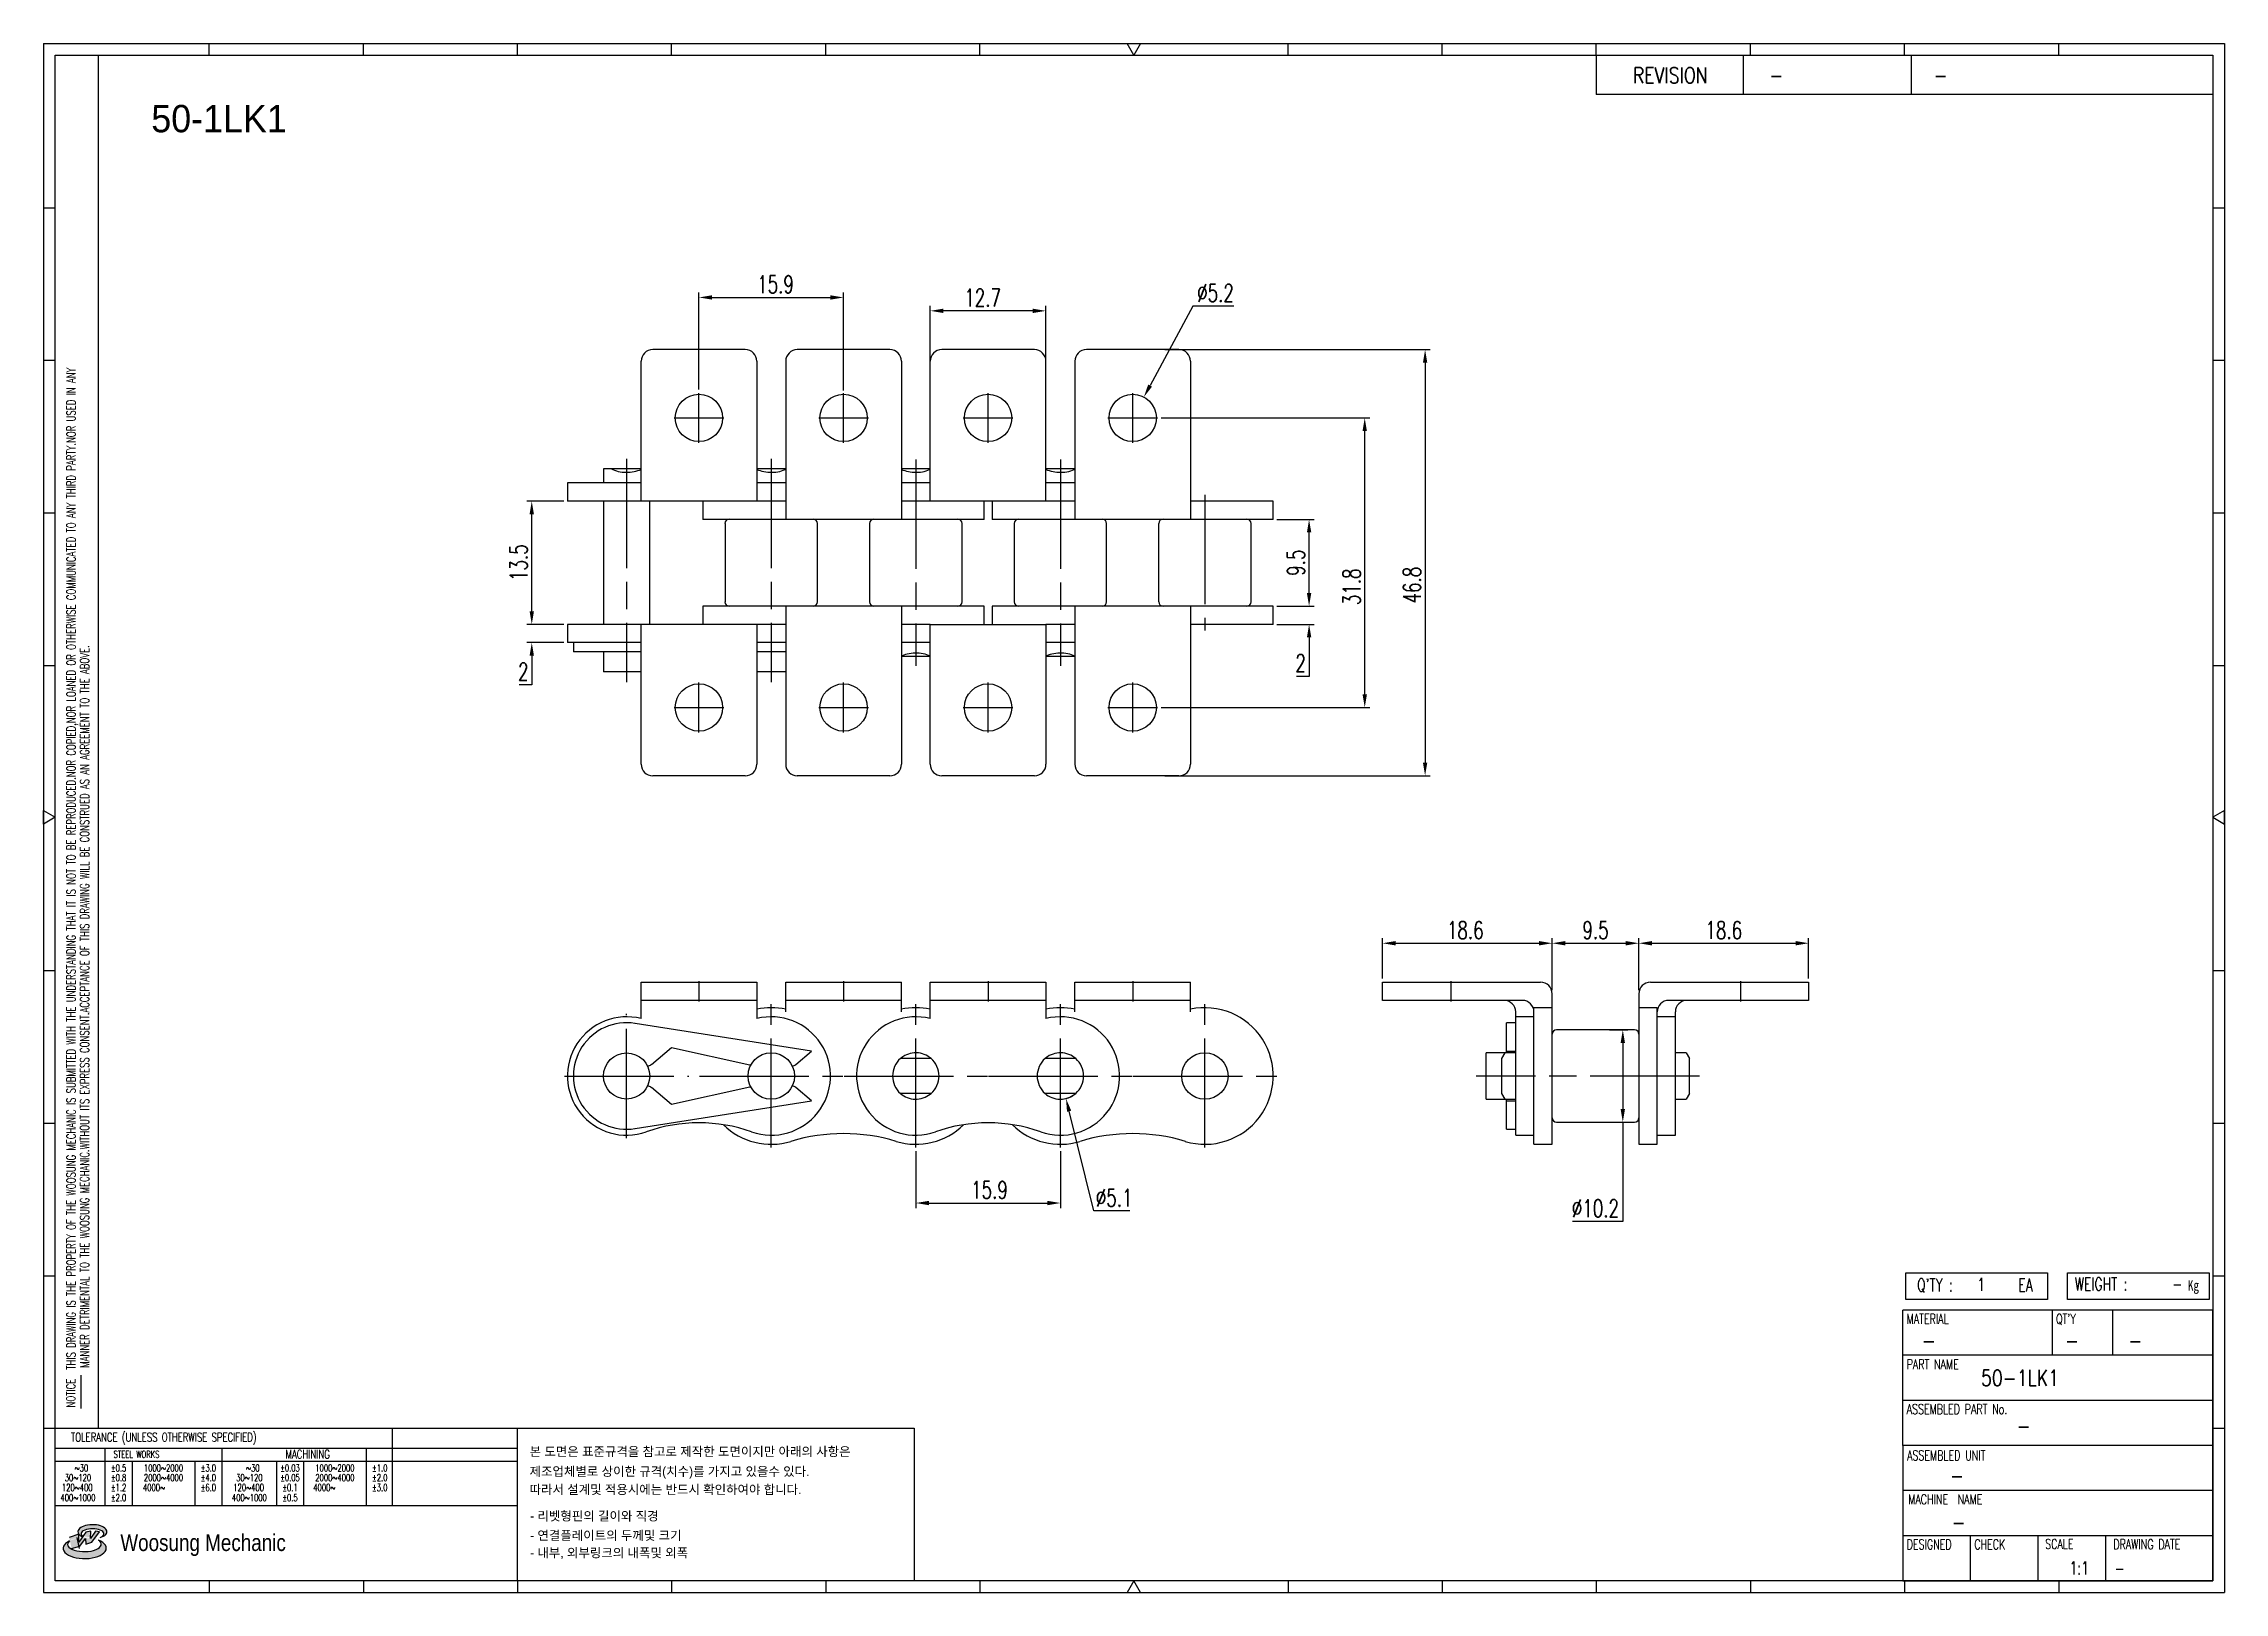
# Model space of a CAD drawing. Header units: millimetres. Extents: x 560 to 800, y 59 to 229.
import ezdxf
from ezdxf.enums import TextEntityAlignment as Align

# ---------------------------------------------------------------- set-up
doc = ezdxf.new("R2010")
doc.units = ezdxf.units.MM
doc.linetypes.add('AM_ISO08W050', pattern=[18, 12, -1.5, 3, -1.5])
doc.layers.get('Defpoints').update_dxf_attribs({"color": 80})
doc.layers.add('CL1', color=140, linetype='AM_ISO08W050', lineweight=25)
for name, color, linetype in [('S-DIM', 7, 'Continuous'), ('TITLE', 7, 'Continuous'), ('도면레이아웃', 7, 'Continuous')]:
    doc.layers.add(name, color=color, linetype=linetype)
doc.styles.add('HAN', font='ROMANS.shx', dxfattribs={"width": 0.7, "bigfont": 'whgtxt.shx'})
doc.styles.add('HKD_ST2', font='romans.shx', dxfattribs={"width": 0.7, "height": 4, "bigfont": '@extfont2.shx'})
doc.styles.add('HSG', font='SIMPLEX.shx', dxfattribs={"width": 0.7, "bigfont": 'HSG.shx'})
doc.styles.add('MtXpl_', font='Gulim.ttf')
doc.styles.add('SLDTEXTSTYLE4', font='arial.ttf', dxfattribs={"width": 0.8})
doc.dimstyles.new('AP0.8', dxfattribs={"dimscale": 0.8, "dimtxt": 2.4, "dimasz": 1.8, "dimexe": 0.7, "dimexo": 0.5, "dimgap": 0.6, "dimtad": 1, "dimtoh": 1, "dimdec": 1, "dimrnd": 0.01, "dimzin": 9, "dimdsep": 46, "dimtxsty": 'HSG', "dimcen": 0, "dimclrd": 251, "dimclre": 251, "dimclrt": 60, "dimazin": 2, "dimtp": 1, "dimtm": 1, "dimtfac": 0.5, "dimtdec": 1, "dimtofl": 0, "dimtmove": 0, "dimatfit": 3, "dimfxl": 0, "dimtvp": 1, "dimtolj": 2, "dimlwd": -1, "dimlwe": -1, "dimarcsym": 0})

msp = doc.modelspace()

# ---------------------------------------------------------------- texts
at = {"color": 254, "style": 'MtXpl_'}
msp.add_text('50-1LK1', height=3.007, dxfattribs=at).set_placement((572.12, 219.11))
at = {"style": 'HAN', "width": 0.8}
msp.add_text('50-1LK1', height=1.735, dxfattribs=at).set_placement((773.05, 81.45))
at = {"color": 140, "style": 'MtXpl_'}
for s, p in [('본 도면은 표준규격을 참고로 제작한 도면이지만 아래의 사항은', (613.66, 73.73)), ('제조업체별로 상이한 규격(치수)를 가지고 있을수 있다.', (613.66, 71.55)), ('따라서 설계및 적용시에는 반드시 확인하여야 합니다.', (613.66, 69.56)), ('- 리벳형핀의 길이와 직경', (613.72, 66.65)), ('- 연결플레이트의 두께및 크기', (613.72, 64.52)), ('- 내부, 외부링크의 내폭및 외폭', (613.72, 62.61))]:
    msp.add_text(s, height=1.0023, dxfattribs=at).set_placement(p)

# ---------------------------------------------------------------- blocks, each defined once
blk = doc.blocks.new('MAST')
at = {"layer": '도면레이아웃'}
h = blk.add_hatch(color=10, dxfattribs=at)
h.paths.add_polyline_path([(1.544, 35.177), (1.554, 34.966), (1.779, 35.034), (2.054, 35.422), (1.908, 35.446), (1.728, 35.167), (1.741, 35.439), (1.547, 35.405), (1.292, 35.041), (1.295, 35.33), (0.943, 35.208), (1.03, 34.8), (1.336, 34.885)])
edge = h.paths.add_edge_path()
edge.add_ellipse((1.795, 35.421), major_axis=(-0.53, 0), ratio=0.487785, start_angle=122.36065, end_angle=403.39574)
edge.add_line((1.411, 35.244), (1.419, 35.261))
edge.add_ellipse((1.798, 35.344), major_axis=(-0.423, 0), ratio=0.444396, start_angle=131.58977, end_angle=386.19408, ccw=False)
edge = h.paths.add_edge_path()
edge.add_ellipse((1.512, 34.815), major_axis=(-0.793, 0), ratio=0.480113, start_angle=314.67633, end_angle=590.85213)
edge.add_ellipse((1.501, 34.958), major_axis=(-0.62, 0), ratio=0.43311, start_angle=331.7024, end_angle=574.42495, ccw=False)
at = {"color": 140}
for p, q in [((0, 90.118), (80.15, 90.118)), ((0, 90.118), (0, 33.191)), ((80.15, 90.118), (80.15, 33.191)), ((57.068, 89.693), (57.068, 88.246)), ((62.47, 89.693), (62.47, 88.246)), ((68.635, 89.693), (68.635, 88.246)), ((79.725, 88.246), (57.068, 88.246)), ((68.449, 43.961), (68.449, 44.936)), ((68.449, 44.936), (73.654, 44.936)), ((73.654, 44.936), (73.654, 43.961)), ((74.39, 43.961), (74.39, 44.936)), ((74.39, 44.936), (79.595, 44.936)), ((79.595, 44.936), (79.595, 43.961)), ((68.336, 38.59), (68.336, 43.563)), ((79.725, 43.563), (68.336, 43.563)), ((73.654, 43.961), (68.449, 43.961)), ((73.827, 43.563), (73.827, 41.905)), ((79.595, 43.961), (74.39, 43.961)), ((76.037, 43.563), (76.037, 41.905)), ((79.725, 38.59), (79.725, 43.563)), ((79.725, 41.905), (68.336, 41.905)), ((79.725, 40.248), (68.336, 40.248)), ((68.336, 38.59), (68.336, 33.616)), ((79.725, 38.59), (68.336, 38.59)), ((79.725, 33.616), (79.725, 38.59)), ((79.725, 36.932), (68.336, 36.932)), ((79.725, 35.274), (68.336, 35.274)), ((70.822, 33.616), (70.822, 35.274)), ((73.309, 33.616), (73.309, 35.274)), ((75.796, 33.616), (75.796, 35.274)), ((0, 33.191), (80.15, 33.191)), ((68.336, 33.616), (79.725, 33.616))]:
    blk.add_line(p, q, dxfattribs=at)
for p, q in [((6.089, 89.693), (6.089, 90.118)), ((11.753, 89.693), (11.753, 90.118)), ((17.418, 89.693), (17.418, 90.118)), ((23.082, 89.693), (23.082, 90.118)), ((28.746, 89.693), (28.746, 90.118)), ((34.411, 89.693), (34.411, 90.118)), ((45.739, 89.693), (45.739, 90.118)), ((51.404, 89.693), (51.404, 90.118)), ((57.068, 89.693), (57.068, 90.118)), ((62.732, 89.693), (62.732, 90.118)), ((68.397, 89.693), (68.397, 90.118)), ((74.061, 89.693), (74.061, 90.118)), ((0, 84.085), (0.425, 84.085)), ((79.725, 84.085), (80.15, 84.085)), ((0, 78.478), (0.425, 78.478)), ((79.725, 78.478), (80.15, 78.478)), ((0, 72.87), (0.425, 72.87)), ((79.725, 72.87), (80.15, 72.87)), ((0, 67.262), (0.425, 67.262)), ((79.725, 67.262), (80.15, 67.262)), ((0, 56.047), (0.425, 56.047)), ((79.725, 56.047), (80.15, 56.047)), ((0, 50.439), (0.425, 50.439)), ((79.725, 50.439), (80.15, 50.439)), ((0, 44.832), (0.425, 44.832)), ((79.725, 44.832), (80.15, 44.832)), ((1.377, 39.947), (1.377, 41.174)), ((0, 39.224), (0.425, 39.224)), ((79.725, 39.224), (80.15, 39.224)), ((6.089, 33.616), (6.089, 33.191)), ((11.753, 33.616), (11.753, 33.191)), ((17.418, 33.616), (17.418, 33.191)), ((23.082, 33.616), (23.082, 33.191)), ((28.746, 33.616), (28.746, 33.191)), ((34.411, 33.616), (34.411, 33.191)), ((45.739, 33.616), (45.739, 33.191)), ((51.404, 33.616), (51.404, 33.191)), ((57.068, 33.616), (57.068, 33.191)), ((62.732, 33.616), (62.732, 33.191)), ((68.397, 33.616), (68.397, 33.191)), ((74.061, 33.616), (74.061, 33.191))]:
    blk.add_line(p, q)
at = {"color": 2}
for p, q in [((2.017, 39.224), (2.017, 89.693)), ((0.425, 39.224), (17.418, 39.224)), ((0.425, 38.487), (17.418, 38.487)), ((2.257, 38.487), (2.257, 36.382)), ((6.557, 38.5), (6.557, 36.382)), ((11.857, 38.487), (11.857, 36.382)), ((12.816, 39.224), (12.816, 36.382)), ((17.418, 33.616), (17.418, 39.224)), ((0.425, 38.012), (17.418, 38.012)), ((3.257, 38.012), (3.257, 36.382)), ((5.557, 38.012), (5.557, 36.382)), ((8.557, 38.012), (8.557, 36.382)), ((9.557, 38.026), (9.557, 36.382)), ((0.425, 36.382), (17.418, 36.382))]:
    blk.add_line(p, q, dxfattribs=at)
for points in [[(40.075, 89.693), (39.83, 90.118), (40.32, 90.118)], [(0.425, 61.679), (0, 61.433), (0, 61.924)], [(79.725, 61.679), (80.15, 61.433), (80.15, 61.924)], [(40.075, 33.616), (39.83, 33.191), (40.32, 33.191)]]:
    blk.add_lwpolyline(points, close=True)
at = {"color": 140}
blk.add_lwpolyline([(0.425, 89.693), (79.725, 89.693), (79.725, 33.616), (0.425, 33.616)], close=True, dxfattribs=at)
at = {"layer": '도면레이아웃'}
for p, q in [((1.295, 35.33), (0.943, 35.208)), ((1.547, 35.405), (1.292, 35.041)), ((1.292, 35.041), (1.295, 35.33)), ((1.741, 35.439), (1.547, 35.405)), ((1.908, 35.446), (1.728, 35.167)), ((1.728, 35.167), (1.741, 35.439)), ((1.779, 35.034), (2.054, 35.422)), ((2.054, 35.422), (1.908, 35.446)), ((1.03, 34.8), (1.336, 34.885)), ((1.224, 35.208), (1.311, 34.8)), ((1.224, 35.208), (1.224, 35.208)), ((1.336, 34.885), (1.544, 35.177)), ((1.419, 35.261), (1.411, 35.244)), ((1.544, 35.177), (1.554, 34.966)), ((1.554, 34.966), (1.779, 35.034))]:
    blk.add_line(p, q, dxfattribs=at)
for centre, major_axis, ratio, start_param, end_param in [((1.795, 35.421), (-0.53, 0), 0.487785, 2.135596, 7.040584), ((1.798, 35.344), (-0.423, 0), 0.444396, 2.296675, 6.740358), ((1.512, 34.815), (-0.793, 0), 0.480113, 5.492138, 10.312315), ((1.501, 34.958), (-0.62, 0), 0.43311, 5.789299, 10.025607)]:
    blk.add_ellipse(centre, major_axis=major_axis, ratio=ratio, start_param=start_param, end_param=end_param, dxfattribs=at)
for s, height, style, width, p in [('REVISION', 0.5806, 'HAN', 0.8, (58.415, 88.664)), ('-', 0.581, 'HAN', 0.8, (63.426, 88.664)), ('-', 0.581, 'HAN', 0.8, (69.468, 88.664)), ("Q'TY : ", 0.4746, 'HKD_ST2', 0.7, (68.857, 44.253)), ('1', 0.475, 'HKD_ST2', 0.7, (71.071, 44.275)), ('EA', 0.4746, 'HKD_ST2', 0.7, (72.578, 44.253)), ('WEIGHT : ', 0.4746, 'HKD_ST2', 0.7, (74.65, 44.286)), ('-', 0.581, 'HAN', 0.8, (69.029, 42.157)), ('-', 0.581, 'HAN', 0.8, (74.289, 42.157)), ('-', 0.581, 'HAN', 0.8, (76.623, 42.157)), ('-', 0.581, 'HAN', 0.8, (72.515, 39.013)), ('-', 0.581, 'HAN', 0.8, (70.067, 37.189)), ('-', 0.581, 'HAN', 0.8, (70.126, 35.48)), ('1:1', 0.4746, 'HKD_ST2', 0.7, (74.458, 33.848)), ('-', 0.475, 'HKD_ST2', 0.7, (76.112, 33.837))]:
    blk.add_text(s, height=height, dxfattribs=dict(style=style, width=width)).set_placement(p)
at = {"color": 6, "style": 'HKD_ST2', "width": 0.7}
for s, p in [(' THIS DRAWING IS THE PROPERTY OF THE WOOSUNG MECHANIC IS SUBMITTED WITH THE UNDERSTANDING THAT IT IS NOT TO BE REPRODUCED.NOR COPIED,NOR LOANED OR OTHERWISE COMMUNICATED TO ANY THIRD PARTY.NOR USED IN ANY', (1.173, 41.217)), ('MANNER DETRIMENTAL TO THE WOOSUNG MECHANIC.WITHOUT ITS EXPRESS CONSENT.ACCEPTANCE OF THIS DRAWING WILL BE CONSTRUED AS AN AGREEMENT TO THE ABOVE.', (1.672, 41.447))]:
    blk.add_text(s, height=0.326266, rotation=90, dxfattribs=at).set_placement(p)
at = {"style": 'HKD_ST2', "width": 0.7}
blk.add_text('-', height=0.475, dxfattribs=at).set_placement((78.613, 44.286), align=Align.RIGHT)
at = {"color": 254, "style": 'HKD_ST2', "width": 0.7}
for s, height, p in [('MATERIAL', 0.3651, (68.474, 43.425)), ("QT'Y", 0.3651, (73.965, 43.425)), ('PART NAME', 0.3651, (68.474, 41.756)), ('ASSEMBLED PART No.', 0.36511, (68.474, 40.109)), ('ASSEMBLED UNIT', 0.36511, (68.49, 38.408)), ('MACHINE  NAME', 0.36511, (68.532, 36.794)), ('DESIGNED', 0.3651, (68.474, 35.136)), ('CHECK', 0.3651, (70.961, 35.136)), ('SCALE', 0.3651, (73.566, 35.153)), ('DRAWING DATE', 0.36511, (76.071, 35.141))]:
    blk.add_text(s, height=height, dxfattribs=at).set_placement(p, align=Align.TOP_LEFT)
at = {"style": 'HKD_ST2', "width": 0.7}
blk.add_text('NOTICE', height=0.3263, rotation=90, dxfattribs=at).set_placement((1.163, 39.988))
blk.add_text('TOLERANCE (UNLESS OTHERWISE SPECIFIED)', height=0.32627, dxfattribs=at).set_placement((4.417, 38.896), align=Align.MIDDLE_CENTER)
at = {"color": 4, "style": 'HKD_ST2', "width": 0.7}
for s, height, p in [('%%12630', 0.261, (1.389, 37.762)), ('1000%%1262000', 0.26101, (4.407, 37.762)), ('%%12630', 0.261, (7.689, 37.762)), ('1000%%1262000', 0.26101, (10.707, 37.762)), ('120%%126400', 0.26101, (1.237, 37.045)), ('30%%126120', 0.261, (1.263, 37.411)), ('4000%%126', 0.261, (4.061, 37.045)), ('2000%%1264000', 0.26101, (4.407, 37.411)), ('120%%126400', 0.26101, (7.537, 37.045)), ('30%%126120', 0.261, (7.563, 37.411)), ('4000%%126', 0.261, (10.321, 37.045)), ('2000%%1264000', 0.26101, (10.707, 37.411)), ('400%%1261000', 0.26101, (1.263, 36.67)), ('400%%1261000', 0.26101, (7.563, 36.67))]:
    blk.add_text(s, height=height, dxfattribs=at).set_placement(p, align=Align.MIDDLE_CENTER)
for s, height, p in [('%%P0.5', 0.261, (2.757, 37.762)), ('STEEL WORKS', 0.26101, (3.416, 38.268)), ('%%P3.0', 0.261, (6.057, 37.762)), ('%%P0.03', 0.261, (9.057, 37.762)), ('MACHINING', 0.3263, (9.707, 38.27)), ('%%P1.0', 0.261, (12.357, 37.762)), ('%%P0.8', 0.261, (2.757, 37.411)), ('%%P1.2', 0.261, (2.757, 37.045)), ('%%P4.0', 0.261, (6.057, 37.411)), ('%%P6.0', 0.261, (6.057, 37.045)), ('%%P0.05', 0.261, (9.057, 37.411)), ('%%P0.1', 0.261, (9.057, 37.045)), ('%%P2.0', 0.261, (12.357, 37.411)), ('%%P3.0', 0.261, (12.357, 37.045)), ('%%P2.0', 0.261, (2.757, 36.67)), ('%%P0.5', 0.261, (9.057, 36.67))]:
    blk.add_text(s, height=height, dxfattribs=at).set_placement(p, align=Align.MIDDLE)
at = {"color": 1, "style": 'SLDTEXTSTYLE4', "width": 0.8}
blk.add_text('Woosung Mechanic', height=0.61957, dxfattribs=at).set_placement((2.822, 34.711))
at = {"layer": 'TITLE', "width": 0.8}
blk.add_text('Kg', height=0.3789, dxfattribs=at).set_placement((78.807, 44.286))
blk = doc.blocks.new('*D2')
at = {"layer": 'Defpoints', "color": 0, "transparency": 16777216}
for p in [(695.32, 167.07), (699.26, 167.07), (695.32, 165.07)]:
    blk.add_point(p, dxfattribs=at)
at = {"layer": 'S-DIM', "color": 251, "linetype": 'ByBlock', "transparency": 16777216}
for p, q in [((699.26, 168.51), (699.26, 169.95)), ((695.72, 167.07), (699.82, 167.07)), ((695.72, 165.07), (699.82, 165.07)), ((699.26, 163.63), (699.26, 159.36)), ((699.26, 159.36), (697.88, 159.36))]:
    blk.add_line(p, q, dxfattribs=at)
at = {"layer": 'S-DIM', "color": 251, "transparency": 16777216}
for points in [[(699.02, 168.51), (699.5, 168.51), (699.26, 167.07)], [(699.02, 163.63), (699.5, 163.63), (699.26, 165.07)]]:
    blk.add_solid(points, dxfattribs=at)
at = {"layer": 'S-DIM', "color": 60, "transparency": 16777216, "insert": (698.33, 160.8), "char_height": 1.92, "attachment_point": 5, "style": 'HSG'}
blk.add_mtext('\\A2;2', dxfattribs=at)
blk = doc.blocks.new('*D3')
at = {"layer": 'Defpoints', "color": 0, "transparency": 16777216}
for p in [(695.32, 176.6), (699.26, 176.6), (695.32, 167.07)]:
    blk.add_point(p, dxfattribs=at)
at = {"layer": 'S-DIM', "color": 251, "linetype": 'ByBlock', "transparency": 16777216}
for p, q in [((695.72, 176.6), (699.82, 176.6)), ((699.26, 168.51), (699.26, 175.16)), ((695.72, 167.07), (699.82, 167.07))]:
    blk.add_line(p, q, dxfattribs=at)
at = {"layer": 'S-DIM', "color": 251, "transparency": 16777216}
for points in [[(699.02, 175.16), (699.5, 175.16), (699.26, 176.6)], [(699.02, 168.51), (699.5, 168.51), (699.26, 167.07)]]:
    blk.add_solid(points, dxfattribs=at)
at = {"layer": 'S-DIM', "color": 60, "transparency": 16777216, "insert": (697.82, 171.84), "char_height": 1.92, "attachment_point": 5, "rotation": 90, "style": 'HSG'}
blk.add_mtext('\\A2;9.5', dxfattribs=at)
blk = doc.blocks.new('*D4')
at = {"layer": 'Defpoints', "color": 0, "transparency": 16777216}
for p in [(682.62, 187.74), (705.37, 187.74), (682.62, 155.94)]:
    blk.add_point(p, dxfattribs=at)
at = {"layer": 'S-DIM', "color": 251, "linetype": 'ByBlock', "transparency": 16777216}
for p, q in [((683.02, 187.74), (705.93, 187.74)), ((705.37, 157.38), (705.37, 186.3)), ((683.02, 155.94), (705.93, 155.94))]:
    blk.add_line(p, q, dxfattribs=at)
at = {"layer": 'S-DIM', "color": 251, "transparency": 16777216}
for points in [[(705.13, 186.3), (705.61, 186.3), (705.37, 187.74)], [(705.13, 157.38), (705.61, 157.38), (705.37, 155.94)]]:
    blk.add_solid(points, dxfattribs=at)
at = {"layer": 'S-DIM', "color": 60, "transparency": 16777216, "insert": (703.93, 169.19), "char_height": 1.92, "attachment_point": 5, "rotation": 90, "style": 'HSG'}
blk.add_mtext('\\A2;31.8', dxfattribs=at)
blk = doc.blocks.new('*D5')
at = {"layer": 'Defpoints', "color": 0, "transparency": 16777216}
for p in [(683.01, 195.24), (683.01, 148.44), (712, 148.44)]:
    blk.add_point(p, dxfattribs=at)
at = {"layer": 'S-DIM', "color": 251, "linetype": 'ByBlock', "transparency": 16777216}
for p, q in [((683.41, 195.24), (712.56, 195.24)), ((712, 193.8), (712, 149.88)), ((683.41, 148.44), (712.56, 148.44))]:
    blk.add_line(p, q, dxfattribs=at)
at = {"layer": 'S-DIM', "color": 251, "transparency": 16777216}
for points in [[(711.76, 193.8), (712.24, 193.8), (712, 195.24)], [(711.76, 149.88), (712.24, 149.88), (712, 148.44)]]:
    blk.add_solid(points, dxfattribs=at)
at = {"layer": 'S-DIM', "color": 60, "transparency": 16777216, "insert": (710.56, 169.38), "char_height": 1.92, "attachment_point": 5, "rotation": 90, "style": 'HSG'}
blk.add_mtext('\\A2;46.8', dxfattribs=at)
blk = doc.blocks.new('*D6')
at = {"layer": 'Defpoints', "color": 0, "transparency": 16777216}
for p in [(657.66, 199.5), (657.66, 193.31), (670.36, 193.31)]:
    blk.add_point(p, dxfattribs=at)
at = {"layer": 'S-DIM', "color": 251, "linetype": 'ByBlock', "transparency": 16777216}
for p, q in [((657.66, 193.71), (657.66, 200.06)), ((668.92, 199.5), (659.1, 199.5)), ((670.36, 193.71), (670.36, 200.06))]:
    blk.add_line(p, q, dxfattribs=at)
at = {"layer": 'S-DIM', "color": 251, "transparency": 16777216}
for points in [[(659.1, 199.74), (659.1, 199.26), (657.66, 199.5)], [(668.92, 199.74), (668.92, 199.26), (670.36, 199.5)]]:
    blk.add_solid(points, dxfattribs=at)
at = {"layer": 'S-DIM', "color": 60, "transparency": 16777216, "insert": (663.41, 200.94), "char_height": 1.92, "attachment_point": 5, "style": 'HSG'}
blk.add_mtext('\\A2;12.7', dxfattribs=at)
blk = doc.blocks.new('*D7')
at = {"layer": 'Defpoints', "color": 0, "transparency": 16777216}
for p in [(681.12, 190.03), (678.65, 185.45)]:
    blk.add_point(p, dxfattribs=at)
at = {"layer": 'S-DIM', "color": 251, "linetype": 'ByBlock', "transparency": 16777216}
for p, q in [((686.48, 200.02), (681.8, 191.3)), ((691, 200.02), (686.48, 200.02))]:
    blk.add_line(p, q, dxfattribs=at)
at = {"layer": 'S-DIM', "color": 251, "transparency": 16777216}
blk.add_solid([(681.59, 191.41), (682.01, 191.18), (681.12, 190.03)], dxfattribs=at)
at = {"layer": 'S-DIM', "color": 60, "transparency": 16777216, "insert": (688.98, 201.46), "char_height": 1.92, "attachment_point": 5, "style": 'HSG'}
blk.add_mtext('\\A2;∅5.2', dxfattribs=at)
blk = doc.blocks.new('*D8')
at = {"layer": 'Defpoints', "color": 0, "transparency": 16777216}
for p in [(613.9, 165.07), (617.82, 165.07), (617.82, 163.07)]:
    blk.add_point(p, dxfattribs=at)
at = {"layer": 'S-DIM', "color": 251, "linetype": 'ByBlock', "transparency": 16777216}
for p, q in [((613.9, 166.51), (613.9, 167.95)), ((617.42, 165.07), (613.34, 165.07)), ((617.42, 163.07), (613.34, 163.07)), ((613.9, 161.63), (613.9, 158.43)), ((613.9, 158.43), (612.52, 158.43))]:
    blk.add_line(p, q, dxfattribs=at)
at = {"layer": 'S-DIM', "color": 251, "transparency": 16777216}
for points in [[(613.66, 166.51), (614.14, 166.51), (613.9, 165.07)], [(613.66, 161.63), (614.14, 161.63), (613.9, 163.07)]]:
    blk.add_solid(points, dxfattribs=at)
at = {"layer": 'S-DIM', "color": 60, "transparency": 16777216, "insert": (612.97, 159.87), "char_height": 1.92, "attachment_point": 5, "style": 'HSG'}
blk.add_mtext('\\A2;2', dxfattribs=at)
blk = doc.blocks.new('*D9')
at = {"layer": 'Defpoints', "color": 0, "transparency": 16777216}
for p in [(613.9, 178.6), (617.82, 178.6), (617.82, 165.07)]:
    blk.add_point(p, dxfattribs=at)
at = {"layer": 'S-DIM', "color": 251, "linetype": 'ByBlock', "transparency": 16777216}
for p, q in [((617.42, 178.6), (613.34, 178.6)), ((613.9, 166.51), (613.9, 177.16)), ((617.42, 165.07), (613.34, 165.07))]:
    blk.add_line(p, q, dxfattribs=at)
at = {"layer": 'S-DIM', "color": 251, "transparency": 16777216}
for points in [[(613.66, 177.16), (614.14, 177.16), (613.9, 178.6)], [(613.66, 166.51), (614.14, 166.51), (613.9, 165.07)]]:
    blk.add_solid(points, dxfattribs=at)
at = {"layer": 'S-DIM', "color": 60, "transparency": 16777216, "insert": (612.46, 171.84), "char_height": 1.92, "attachment_point": 5, "rotation": 90, "style": 'HSG'}
blk.add_mtext('\\A2;13.5', dxfattribs=at)
blk = doc.blocks.new('*D10')
at = {"layer": 'Defpoints', "color": 0, "transparency": 16777216}
for p in [(656.07, 107.6), (671.95, 107.6), (671.95, 101.52)]:
    blk.add_point(p, dxfattribs=at)
at = {"layer": 'S-DIM', "color": 251, "linetype": 'ByBlock', "transparency": 16777216}
for p, q in [((656.07, 107.2), (656.07, 100.96)), ((671.95, 107.2), (671.95, 100.96)), ((657.51, 101.52), (670.51, 101.52))]:
    blk.add_line(p, q, dxfattribs=at)
at = {"layer": 'S-DIM', "color": 251, "transparency": 16777216}
for points in [[(657.51, 101.76), (657.51, 101.28), (656.07, 101.52)], [(670.51, 101.76), (670.51, 101.28), (671.95, 101.52)]]:
    blk.add_solid(points, dxfattribs=at)
at = {"layer": 'S-DIM', "color": 60, "transparency": 16777216, "insert": (664.16, 102.96), "char_height": 1.92, "attachment_point": 5, "style": 'HSG'}
blk.add_mtext('\\A2;15.9', dxfattribs=at)
blk = doc.blocks.new('*D11')
at = {"layer": 'Defpoints', "color": 0, "transparency": 16777216}
for p in [(671.33, 117.94), (672.56, 113)]:
    blk.add_point(p, dxfattribs=at)
at = {"layer": 'S-DIM', "color": 251, "linetype": 'ByBlock', "transparency": 16777216}
for p, q in [((675.64, 100.65), (672.91, 111.6)), ((679.58, 100.65), (675.64, 100.65))]:
    blk.add_line(p, q, dxfattribs=at)
blk.add_arc((671.95, 115.47), 2.55, 271.392, 302.4044, dxfattribs=at)
at = {"layer": 'S-DIM', "color": 251, "transparency": 16777216}
blk.add_solid([(673.14, 111.66), (672.68, 111.55), (672.56, 113)], dxfattribs=at)
at = {"layer": 'S-DIM', "color": 60, "transparency": 16777216, "insert": (677.85, 102.09), "char_height": 1.92, "attachment_point": 5, "style": 'HSG'}
blk.add_mtext('\\A2;∅5.1', dxfattribs=at)
blk = doc.blocks.new('*D12')
at = {"layer": 'Defpoints', "color": 0, "transparency": 16777216}
for p in [(725.95, 130.05), (707.32, 125.77), (725.95, 124.5)]:
    blk.add_point(p, dxfattribs=at)
at = {"layer": 'S-DIM', "color": 251, "linetype": 'ByBlock', "transparency": 16777216}
for p, q in [((707.32, 126.17), (707.32, 130.61)), ((708.76, 130.05), (724.51, 130.05)), ((725.95, 124.9), (725.95, 130.61))]:
    blk.add_line(p, q, dxfattribs=at)
at = {"layer": 'S-DIM', "color": 251, "transparency": 16777216}
for points in [[(708.76, 130.29), (708.76, 129.81), (707.32, 130.05)], [(724.51, 130.29), (724.51, 129.81), (725.95, 130.05)]]:
    blk.add_solid(points, dxfattribs=at)
at = {"layer": 'S-DIM', "color": 60, "transparency": 16777216, "insert": (716.41, 131.49), "char_height": 1.92, "attachment_point": 5, "style": 'HSG'}
blk.add_mtext('\\A2;18.6', dxfattribs=at)
blk = doc.blocks.new('*D13')
at = {"layer": 'Defpoints', "color": 0, "transparency": 16777216}
for p in [(735.48, 130.05), (725.95, 124.5), (735.48, 124.5)]:
    blk.add_point(p, dxfattribs=at)
at = {"layer": 'S-DIM', "color": 251, "linetype": 'ByBlock', "transparency": 16777216}
for p, q in [((725.95, 124.9), (725.95, 130.61)), ((727.39, 130.05), (734.04, 130.05)), ((735.48, 124.9), (735.48, 130.61))]:
    blk.add_line(p, q, dxfattribs=at)
at = {"layer": 'S-DIM', "color": 251, "transparency": 16777216}
for points in [[(727.39, 130.29), (727.39, 129.81), (725.95, 130.05)], [(734.04, 130.29), (734.04, 129.81), (735.48, 130.05)]]:
    blk.add_solid(points, dxfattribs=at)
at = {"layer": 'S-DIM', "color": 60, "transparency": 16777216, "insert": (730.72, 131.49), "char_height": 1.92, "attachment_point": 5, "style": 'HSG'}
blk.add_mtext('\\A2;9.5', dxfattribs=at)
blk = doc.blocks.new('*D14')
at = {"layer": 'Defpoints', "color": 0, "transparency": 16777216}
for p in [(754.12, 130.05), (754.12, 125.77), (735.48, 124.5)]:
    blk.add_point(p, dxfattribs=at)
at = {"layer": 'S-DIM', "color": 251, "linetype": 'ByBlock', "transparency": 16777216}
for p, q in [((735.48, 124.9), (735.48, 130.61)), ((736.92, 130.05), (752.68, 130.05)), ((754.12, 126.17), (754.12, 130.61))]:
    blk.add_line(p, q, dxfattribs=at)
at = {"layer": 'S-DIM', "color": 251, "transparency": 16777216}
for points in [[(736.92, 130.29), (736.92, 129.81), (735.48, 130.05)], [(752.68, 130.29), (752.68, 129.81), (754.12, 130.05)]]:
    blk.add_solid(points, dxfattribs=at)
at = {"layer": 'S-DIM', "color": 60, "transparency": 16777216, "insert": (744.8, 131.49), "char_height": 1.92, "attachment_point": 5, "style": 'HSG'}
blk.add_mtext('\\A2;18.6', dxfattribs=at)
blk = doc.blocks.new('*D15')
at = {"layer": 'Defpoints', "color": 0, "transparency": 16777216}
for p in [(731.85, 120.55), (731.85, 110.39), (733.71, 110.39)]:
    blk.add_point(p, dxfattribs=at)
at = {"layer": 'S-DIM', "color": 251, "linetype": 'ByBlock', "transparency": 16777216}
for p, q in [((732.25, 120.55), (734.27, 120.55)), ((733.71, 119.11), (733.71, 111.83)), ((732.25, 110.39), (734.27, 110.39)), ((733.71, 110.39), (733.71, 99.5)), ((733.71, 99.5), (728.17, 99.5))]:
    blk.add_line(p, q, dxfattribs=at)
at = {"layer": 'S-DIM', "color": 251, "transparency": 16777216}
for points in [[(733.47, 119.11), (733.95, 119.11), (733.71, 120.55)], [(733.47, 111.83), (733.95, 111.83), (733.71, 110.39)]]:
    blk.add_solid(points, dxfattribs=at)
at = {"layer": 'S-DIM', "color": 60, "transparency": 16777216, "insert": (730.7, 100.94), "char_height": 1.92, "attachment_point": 5, "style": 'HSG'}
blk.add_mtext('\\A2;%%c10.2', dxfattribs=at)
blk = doc.blocks.new('*D16')
at = {"layer": 'Defpoints', "color": 0, "transparency": 16777216}
for p in [(648.14, 200.97), (632.26, 190.47), (648.14, 190.34)]:
    blk.add_point(p, dxfattribs=at)
at = {"layer": 'S-DIM', "color": 251, "linetype": 'ByBlock', "transparency": 16777216}
for p, q in [((632.26, 190.87), (632.26, 201.53)), ((648.14, 190.74), (648.14, 201.53)), ((633.7, 200.97), (646.7, 200.97))]:
    blk.add_line(p, q, dxfattribs=at)
at = {"layer": 'S-DIM', "color": 251, "transparency": 16777216}
for points in [[(633.7, 201.21), (633.7, 200.73), (632.26, 200.97)], [(646.7, 201.21), (646.7, 200.73), (648.14, 200.97)]]:
    blk.add_solid(points, dxfattribs=at)
at = {"layer": 'S-DIM', "color": 60, "transparency": 16777216, "insert": (640.67, 202.41), "char_height": 1.92, "attachment_point": 5, "style": 'HSG'}
blk.add_mtext('\\A2;15.9', dxfattribs=at)

# ---------------------------------------------------------------- dimensions: what is measured, and where the dimension line sits
at = {"layer": 'S-DIM'}
for base, p1, p2, picture, middle in [((648.14, 200.97), (632.26, 190.47), (648.14, 190.34), '*D16', (640.67, 200.97)), ((657.66, 199.5), (670.36, 193.31), (657.66, 193.31), '*D6', (663.41, 199.5)), ((725.95, 130.05), (707.32, 125.77), (725.95, 124.5), '*D12', (716.41, 130.05)), ((671.95, 101.52), (656.07, 107.6), (671.95, 107.6), '*D10', (664.16, 101.52))]:
    dim = msp.add_linear_dim(base=base, p1=p1, p2=p2, dimstyle='AP0.8', dxfattribs=at)
    dim.commit()
    dim.dimension.update_dxf_attribs({"geometry": picture, "text_midpoint": middle, "dimtype": 128})
for p1, p2, picture, middle in [((678.65, 185.45), (681.12, 190.03), '*D7', (688.98, 200.02)), ((671.33, 117.94), (672.56, 113), '*D11', (677.85, 100.65))]:
    dim = msp.add_diameter_dim_2p(p1=p1, p2=p2, dimstyle='AP0.8', dxfattribs=at)
    dim.commit()
    dim.dimension.update_dxf_attribs({"geometry": picture, "text_midpoint": middle, "dimtype": 131})
for base, p1, p2, picture, middle in [((712, 148.44), (683.01, 195.24), (683.01, 148.44), '*D5', (712, 169.38)), ((705.37, 187.74), (682.62, 155.94), (682.62, 187.74), '*D4', (705.37, 169.19)), ((613.9, 165.07), (617.82, 163.07), (617.82, 165.07), '*D8', (612.97, 158.43)), ((699.26, 167.07), (695.32, 165.07), (695.32, 167.07), '*D2', (698.33, 159.36))]:
    dim = msp.add_linear_dim(base=base, p1=p1, p2=p2, angle=90, dimstyle='AP0.8', dxfattribs=at)
    dim.commit()
    dim.dimension.update_dxf_attribs({"geometry": picture, "text_midpoint": middle, "dimtype": 128})
for base, p1, p2, picture, middle in [((613.9, 178.6), (617.82, 165.07), (617.82, 178.6), '*D9', (612.46, 171.84)), ((699.26, 176.6), (695.32, 167.07), (695.32, 176.6), '*D3', (697.82, 171.84))]:
    dim = msp.add_linear_dim(base=base, p1=p1, p2=p2, angle=90, dimstyle='AP0.8', override={"dimtmove": 1}, dxfattribs=at)
    dim.commit()
    dim.dimension.update_dxf_attribs({"geometry": picture, "text_midpoint": middle})
for base, p1, p2, picture, middle in [((735.48, 130.05), (725.95, 124.5), (735.48, 124.5), '*D13', (730.72, 131.49)), ((754.12, 130.05), (735.48, 124.5), (754.12, 125.77), '*D14', (744.8, 131.49))]:
    dim = msp.add_linear_dim(base=base, p1=p1, p2=p2, dimstyle='AP0.8', override={"dimtmove": 1}, dxfattribs=at)
    dim.commit()
    dim.dimension.update_dxf_attribs({"geometry": picture, "text_midpoint": middle})
dim = msp.add_linear_dim(base=(733.71, 110.39), p1=(731.85, 120.55), p2=(731.85, 110.39), angle=90, text='%%c<>', dimstyle='AP0.8', dxfattribs=at)
dim.commit()
dim.dimension.update_dxf_attribs({"geometry": '*D15', "text_midpoint": (730.7, 99.5), "dimtype": 128})

# ---------------------------------------------------------------- linework, layer by layer
for p, q in [((637.34, 195.24), (627.18, 195.24)), ((653.22, 195.24), (643.06, 195.24)), ((669.09, 195.24), (658.93, 195.24)), ((684.97, 195.24), (674.81, 195.24)), ((625.91, 178.6), (625.91, 193.97)), ((638.61, 193.97), (638.61, 178.6)), ((641.79, 193.97), (641.79, 176.6)), ((654.49, 193.97), (654.49, 176.6)), ((657.66, 178.6), (657.66, 193.97)), ((670.36, 178.6), (670.36, 193.97)), ((673.54, 193.97), (673.54, 176.6)), ((686.24, 193.97), (686.24, 176.6)), ((625.91, 182.14), (621.78, 182.14)), ((621.78, 182.14), (621.78, 180.6)), ((622.64, 182.14), (622.81, 182.06)), ((622.81, 182.06), (623, 181.99)), ((625.54, 181.95), (625.73, 182.02)), ((625.73, 182.02), (625.91, 182.09)), ((625.91, 182.09), (625.91, 182.09)), ((641.79, 182.14), (638.61, 182.14)), ((638.61, 182.09), (638.79, 182.02)), ((638.79, 182.02), (638.98, 181.95)), ((641.52, 181.99), (641.71, 182.06)), ((641.71, 182.06), (641.79, 182.09)), ((657.66, 182.14), (654.49, 182.14)), ((654.49, 182.09), (654.66, 182.02)), ((654.66, 182.02), (654.85, 181.95)), ((657.4, 181.99), (657.58, 182.06)), ((657.58, 182.06), (657.66, 182.09)), ((673.54, 182.14), (670.36, 182.14)), ((670.36, 182.09), (670.54, 182.02)), ((670.54, 182.02), (670.73, 181.95)), ((673.27, 181.99), (673.46, 182.06)), ((673.46, 182.06), (673.54, 182.09)), ((625.91, 180.6), (617.82, 180.6)), ((617.82, 180.6), (617.82, 178.6)), ((623, 181.99), (623.19, 181.93)), ((623.19, 181.93), (623.39, 181.87)), ((623.39, 181.87), (623.6, 181.83)), ((623.6, 181.83), (623.82, 181.8)), ((623.82, 181.8), (624.04, 181.78)), ((624.04, 181.78), (624.26, 181.77)), ((624.26, 181.77), (624.48, 181.78)), ((624.48, 181.78), (624.7, 181.79)), ((624.7, 181.79), (624.92, 181.81)), ((624.92, 181.81), (625.13, 181.85)), ((625.13, 181.85), (625.34, 181.9)), ((625.34, 181.9), (625.54, 181.95)), ((641.79, 180.6), (638.61, 180.6)), ((638.98, 181.95), (639.18, 181.9)), ((639.18, 181.9), (639.39, 181.85)), ((639.39, 181.85), (639.6, 181.81)), ((639.6, 181.81), (639.82, 181.79)), ((639.82, 181.79), (640.04, 181.78)), ((640.04, 181.78), (640.26, 181.77)), ((640.26, 181.77), (640.48, 181.78)), ((640.48, 181.78), (640.7, 181.8)), ((640.7, 181.8), (640.92, 181.83)), ((640.92, 181.83), (641.13, 181.87)), ((641.13, 181.87), (641.33, 181.93)), ((641.33, 181.93), (641.52, 181.99)), ((657.66, 180.6), (654.49, 180.6)), ((654.85, 181.95), (655.05, 181.9)), ((655.05, 181.9), (655.26, 181.85)), ((655.26, 181.85), (655.47, 181.81)), ((655.47, 181.81), (655.69, 181.79)), ((655.69, 181.79), (655.91, 181.78)), ((655.91, 181.78), (656.14, 181.77)), ((656.14, 181.77), (656.36, 181.78)), ((656.36, 181.78), (656.58, 181.8)), ((656.58, 181.8), (656.79, 181.83)), ((656.79, 181.83), (657, 181.87)), ((657, 181.87), (657.2, 181.93)), ((657.2, 181.93), (657.4, 181.99)), ((673.54, 180.6), (670.36, 180.6)), ((670.73, 181.95), (670.93, 181.9)), ((670.93, 181.9), (671.14, 181.85)), ((671.14, 181.85), (671.35, 181.81)), ((671.35, 181.81), (671.57, 181.79)), ((671.57, 181.79), (671.79, 181.78)), ((671.79, 181.78), (672.01, 181.77)), ((672.01, 181.77), (672.23, 181.78)), ((672.23, 181.78), (672.45, 181.8)), ((672.45, 181.8), (672.67, 181.83)), ((672.67, 181.83), (672.88, 181.87)), ((672.88, 181.87), (673.08, 181.93)), ((673.08, 181.93), (673.27, 181.99)), ((638.61, 178.6), (617.82, 178.6)), ((621.78, 178.6), (621.78, 165.07)), ((626.87, 165.07), (626.87, 178.6)), ((632.7, 178.6), (632.7, 176.6)), ((641.79, 178.6), (638.61, 178.6)), ((657.66, 178.6), (654.49, 178.6)), ((670.36, 178.6), (657.66, 178.6)), ((663.57, 176.6), (663.57, 178.6)), ((664.45, 178.6), (664.45, 176.6)), ((673.54, 178.6), (670.36, 178.6)), ((695.32, 178.6), (686.24, 178.6)), ((695.32, 176.6), (695.32, 178.6)), ((663.57, 176.6), (632.7, 176.6)), ((635.12, 176.13), (635.12, 167.55)), ((645.28, 167.55), (645.28, 176.13)), ((650.99, 176.13), (650.99, 167.55)), ((661.15, 167.55), (661.15, 176.13)), ((695.32, 176.6), (664.45, 176.6)), ((666.87, 176.13), (666.87, 167.55)), ((677.03, 167.55), (677.03, 176.13)), ((682.74, 176.13), (682.74, 167.55)), ((692.9, 167.55), (692.9, 176.13)), ((663.57, 167.07), (632.7, 167.07)), ((632.7, 167.07), (632.7, 165.07)), ((641.79, 167.07), (641.79, 149.71)), ((654.49, 167.07), (654.49, 149.71)), ((663.57, 165.07), (663.57, 167.07)), ((695.32, 167.07), (664.45, 167.07)), ((664.45, 167.07), (664.45, 165.07)), ((673.54, 167.07), (673.54, 149.71)), ((686.24, 167.07), (686.24, 149.71)), ((695.32, 165.07), (695.32, 167.07)), ((638.61, 165.07), (617.82, 165.07)), ((617.82, 165.07), (617.82, 163.07)), ((625.91, 163.07), (617.82, 163.07)), ((618.47, 163.07), (618.47, 162.07)), ((625.91, 149.71), (625.91, 165.07)), ((641.79, 165.07), (638.61, 165.07)), ((638.61, 165.07), (638.61, 149.71)), ((641.79, 163.07), (638.61, 163.07)), ((657.66, 165.07), (654.49, 165.07)), ((657.66, 163.07), (654.49, 163.07)), ((657.66, 149.71), (657.66, 165.07)), ((657.66, 165.07), (670.36, 165.07)), ((673.54, 165.07), (670.36, 165.07)), ((670.36, 165.07), (670.36, 149.71)), ((673.54, 163.07), (670.36, 163.07)), ((695.32, 165.07), (686.24, 165.07)), ((625.91, 162.07), (618.47, 162.07)), ((621.78, 162.07), (621.78, 159.84)), ((641.79, 162.07), (638.61, 162.07)), ((654.56, 161.62), (654.49, 161.59)), ((657.66, 161.54), (654.49, 161.54)), ((654.75, 161.69), (654.56, 161.62)), ((654.94, 161.75), (654.75, 161.69)), ((655.14, 161.81), (654.94, 161.75)), ((655.35, 161.85), (655.14, 161.81)), ((655.57, 161.88), (655.35, 161.85)), ((655.79, 161.9), (655.57, 161.88)), ((656.01, 161.91), (655.79, 161.9)), ((656.23, 161.9), (656.01, 161.91)), ((656.45, 161.89), (656.23, 161.9)), ((656.67, 161.87), (656.45, 161.89)), ((656.88, 161.83), (656.67, 161.87)), ((657.09, 161.78), (656.88, 161.83)), ((657.29, 161.73), (657.09, 161.78)), ((657.48, 161.66), (657.29, 161.73)), ((657.66, 161.59), (657.48, 161.66)), ((670.44, 161.62), (670.36, 161.59)), ((673.54, 161.54), (670.36, 161.54)), ((670.62, 161.69), (670.44, 161.62)), ((670.82, 161.75), (670.62, 161.69)), ((671.02, 161.81), (670.82, 161.75)), ((671.23, 161.85), (671.02, 161.81)), ((671.44, 161.88), (671.23, 161.85)), ((671.66, 161.9), (671.44, 161.88)), ((671.89, 161.91), (671.66, 161.9)), ((672.11, 161.9), (671.89, 161.91)), ((672.33, 161.89), (672.11, 161.9)), ((672.55, 161.87), (672.33, 161.89)), ((672.76, 161.83), (672.55, 161.87)), ((672.97, 161.78), (672.76, 161.83)), ((673.17, 161.73), (672.97, 161.78)), ((673.36, 161.66), (673.17, 161.73)), ((673.54, 161.59), (673.36, 161.66)), ((625.91, 159.84), (621.78, 159.84)), ((641.79, 159.84), (638.61, 159.84)), ((637.34, 148.44), (627.18, 148.44)), ((653.22, 148.44), (643.06, 148.44)), ((669.09, 148.44), (658.93, 148.44)), ((684.97, 148.44), (674.81, 148.44)), ((625.91, 121.77), (625.91, 125.77)), ((625.91, 125.77), (638.61, 125.77)), ((638.61, 125.77), (638.61, 121.77)), ((641.79, 122.5), (641.79, 125.77)), ((641.79, 125.77), (654.49, 125.77)), ((654.49, 122.5), (654.49, 125.77)), ((657.66, 121.77), (657.66, 125.77)), ((657.66, 125.77), (670.36, 125.77)), ((670.36, 125.77), (670.36, 121.77)), ((673.54, 122.5), (673.54, 125.77)), ((673.54, 125.77), (686.24, 125.77)), ((686.24, 122.5), (686.24, 125.77)), ((707.32, 125.77), (724.68, 125.77)), ((707.32, 123.77), (707.32, 125.77)), ((736.75, 125.77), (754.12, 125.77)), ((754.12, 125.77), (754.12, 123.77)), ((638.61, 123.77), (625.91, 123.77)), ((654.49, 123.77), (641.79, 123.77)), ((670.36, 123.77), (657.66, 123.77)), ((686.24, 123.77), (673.54, 123.77)), ((722.68, 123.77), (707.32, 123.77)), ((721.95, 108.97), (721.95, 122.5)), ((725.95, 122.97), (723.95, 122.97)), ((723.95, 107.97), (723.95, 122.97)), ((725.95, 107.97), (725.95, 124.5)), ((735.48, 124.5), (735.48, 107.97)), ((737.48, 122.97), (735.48, 122.97)), ((737.48, 107.97), (737.48, 122.97)), ((754.12, 123.77), (738.75, 123.77)), ((739.48, 108.97), (739.48, 122.5)), ((644.62, 118.18), (625.24, 121.25)), ((721.95, 121.32), (720.95, 121.32)), ((720.95, 118.02), (720.95, 121.32)), ((723.95, 121.97), (721.95, 121.97)), ((735.01, 120.55), (726.43, 120.55)), ((739.48, 121.97), (737.48, 121.97)), ((627.03, 116.74), (629.26, 118.61)), ((629.26, 118.61), (637.83, 116.69)), ((642.9, 116.74), (644.62, 118.18)), ((654.49, 117.46), (654.39, 117.38)), ((657.76, 117.38), (654.39, 117.38)), ((654.66, 117.59), (654.49, 117.46)), ((654.85, 117.71), (654.66, 117.59)), ((655.05, 117.8), (654.85, 117.71)), ((655.26, 117.88), (655.05, 117.8)), ((655.47, 117.94), (655.26, 117.88)), ((655.69, 117.99), (655.47, 117.94)), ((655.91, 118.01), (655.69, 117.99)), ((656.14, 118.01), (655.91, 118.01)), ((656.36, 118), (656.14, 118.01)), ((656.58, 117.97), (656.36, 118)), ((656.79, 117.91), (656.58, 117.97)), ((657, 117.84), (656.79, 117.91)), ((657.2, 117.75), (657, 117.84)), ((657.4, 117.64), (657.2, 117.75)), ((657.58, 117.52), (657.4, 117.64)), ((657.76, 117.38), (657.58, 117.52)), ((670.36, 117.46), (670.26, 117.38)), ((673.63, 117.38), (670.26, 117.38)), ((670.54, 117.59), (670.36, 117.46)), ((670.73, 117.71), (670.54, 117.59)), ((670.93, 117.8), (670.73, 117.71)), ((671.14, 117.88), (670.93, 117.8)), ((671.35, 117.94), (671.14, 117.88)), ((671.57, 117.99), (671.35, 117.94)), ((671.79, 118.01), (671.57, 117.99)), ((672.01, 118.01), (671.79, 118.01)), ((672.23, 118), (672.01, 118.01)), ((672.45, 117.97), (672.23, 118)), ((672.67, 117.91), (672.45, 117.97)), ((672.88, 117.84), (672.67, 117.91)), ((673.08, 117.75), (672.88, 117.84)), ((673.27, 117.64), (673.08, 117.75)), ((673.46, 117.52), (673.27, 117.64)), ((673.63, 117.38), (673.46, 117.52)), ((718.72, 112.93), (718.72, 118.02)), ((720.79, 118.02), (718.72, 118.02)), ((720.42, 117.38), (720.79, 118.02)), ((720.42, 113.56), (720.42, 117.38)), ((721.95, 118.02), (720.79, 118.02)), ((720.95, 118.18), (721.95, 118.18)), ((740.65, 118.02), (739.48, 118.02)), ((740.65, 118.02), (741.02, 117.38)), ((741.02, 113.56), (741.02, 117.38)), ((625.24, 109.69), (644.62, 112.76)), ((629.26, 112.33), (627.03, 114.2)), ((637.83, 114.26), (629.26, 112.33)), ((644.62, 112.76), (642.9, 114.2)), ((654.39, 113.56), (654.56, 113.42)), ((657.76, 113.56), (654.39, 113.56)), ((654.56, 113.42), (654.75, 113.3)), ((654.75, 113.3), (654.94, 113.19)), ((654.94, 113.19), (655.14, 113.1)), ((655.14, 113.1), (655.35, 113.03)), ((655.35, 113.03), (655.57, 112.98)), ((655.57, 112.98), (655.79, 112.94)), ((655.79, 112.94), (656.01, 112.93)), ((656.01, 112.93), (656.23, 112.93)), ((656.23, 112.93), (656.45, 112.95)), ((656.45, 112.95), (656.67, 113)), ((656.67, 113), (656.88, 113.06)), ((656.88, 113.06), (657.09, 113.14)), ((657.09, 113.14), (657.29, 113.24)), ((657.29, 113.24), (657.48, 113.35)), ((657.48, 113.35), (657.66, 113.48)), ((657.66, 113.48), (657.76, 113.56)), ((670.26, 113.56), (670.44, 113.42)), ((673.63, 113.56), (670.26, 113.56)), ((670.44, 113.42), (670.62, 113.3)), ((670.62, 113.3), (670.82, 113.19)), ((670.82, 113.19), (671.02, 113.1)), ((671.02, 113.1), (671.23, 113.03)), ((671.23, 113.03), (671.44, 112.98)), ((671.44, 112.98), (671.66, 112.94)), ((671.66, 112.94), (671.89, 112.93)), ((671.89, 112.93), (672.11, 112.93)), ((672.11, 112.93), (672.33, 112.95)), ((672.33, 112.95), (672.55, 113)), ((672.55, 113), (672.76, 113.06)), ((672.76, 113.06), (672.97, 113.14)), ((672.97, 113.14), (673.17, 113.24)), ((673.17, 113.24), (673.36, 113.35)), ((673.36, 113.35), (673.54, 113.48)), ((673.54, 113.48), (673.63, 113.56)), ((718.72, 112.93), (720.79, 112.93)), ((720.79, 112.93), (720.42, 113.56)), ((720.79, 112.93), (721.95, 112.93)), ((720.95, 109.62), (720.95, 112.93)), ((720.95, 112.76), (721.95, 112.76)), ((739.48, 112.93), (740.65, 112.93)), ((741.02, 113.56), (740.65, 112.93)), ((726.43, 110.39), (735.01, 110.39)), ((720.95, 109.62), (721.95, 109.62)), ((721.95, 108.97), (723.95, 108.97)), ((723.95, 107.97), (725.95, 107.97)), ((735.48, 107.97), (737.48, 107.97)), ((737.48, 108.97), (739.48, 108.97))]:
    msp.add_line(p, q)
at = {"color": 140}
msp.add_lwpolyline([(612.34, 76.78), (655.9, 76.78), (655.9, 60.03), (612.34, 60.03)], close=True, dxfattribs=at)
for centre, radius in [((632.26, 187.74), 2.6), ((648.14, 187.74), 2.6), ((664.01, 187.74), 2.6), ((679.89, 187.74), 2.6), ((632.26, 155.94), 2.6), ((648.14, 155.94), 2.6), ((664.01, 155.94), 2.6), ((679.89, 155.94), 2.6), ((624.32, 115.47), 2.54), ((640.2, 115.47), 2.55), ((687.82, 115.47), 2.55)]:
    msp.add_circle(centre, radius)
for centre, radius, start, end in [((627.18, 193.97), 1.27, 90, 180), ((637.34, 193.97), 1.27, 0, 90), ((643.06, 193.97), 1.27, 90, 180), ((653.22, 193.97), 1.27, 0, 90), ((658.93, 193.97), 1.27, 90, 180), ((669.09, 193.97), 1.27, 0, 90), ((674.81, 193.97), 1.27, 90, 180), ((684.97, 193.97), 1.27, 0, 90), ((635.59, 176.13), 0.476, 90, 180), ((644.8, 176.13), 0.476, 360, 90), ((651.47, 176.13), 0.477, 90, 180), ((660.68, 176.13), 0.477, 0, 90), ((667.34, 176.13), 0.476, 90, 180), ((676.55, 176.13), 0.476, 360, 90), ((683.22, 176.13), 0.477, 90, 180), ((692.43, 176.13), 0.477, 0, 90), ((635.59, 167.55), 0.476, 180, 270), ((644.8, 167.55), 0.476, 270, 0), ((651.47, 167.55), 0.477, 180, 270), ((660.68, 167.55), 0.477, 270, 360), ((667.34, 167.55), 0.476, 180, 270), ((676.55, 167.55), 0.476, 270, 0), ((683.22, 167.55), 0.477, 180, 270), ((692.43, 167.55), 0.477, 270, 360), ((627.18, 149.71), 1.27, 180, 270), ((637.34, 149.71), 1.27, 270, 0), ((643.06, 149.71), 1.27, 180, 270), ((653.22, 149.71), 1.27, 270, 0), ((658.93, 149.71), 1.27, 180, 270), ((669.09, 149.71), 1.27, 270, 0), ((674.81, 149.71), 1.27, 180, 270), ((684.97, 149.71), 1.27, 270, 0), ((724.68, 124.5), 1.27, 0, 90), ((736.75, 124.5), 1.27, 90, 180), ((640.2, 115.47), 7.5, 77.78, 102.22), ((656.07, 115.47), 7.5, 77.78, 102.22), ((671.95, 115.47), 7.5, 77.78, 102.22), ((687.82, 115.47), 7.5, 253.3282, 102.22), ((720.68, 122.5), 1.27, 0, 90), ((722.68, 122.5), 1.27, 0, 90), ((738.75, 122.5), 1.27, 90, 180), ((740.75, 122.5), 1.27, 90, 180), ((624.32, 115.47), 6.5, 75.8636, 289.3747), ((624.32, 115.47), 5.85, 81, 279), ((640.2, 115.47), 6.5, 250.6253, 104.1364), ((656.07, 115.47), 6.5, 75.8636, 289.3747), ((671.95, 115.47), 6.5, 250.6253, 104.1364), ((726.43, 120.07), 0.477, 90, 180), ((735.01, 120.07), 0.477, 0, 90), ((656.07, 115.47), 2.55, 131.4096, 228.5904), ((656.07, 115.47), 2.55, 311.4096, 48.5904), ((671.95, 115.47), 2.55, 131.4096, 228.5904), ((671.95, 115.47), 2.54, 311.4096, 48.5904), ((626.61, 117.24), 0.65, 270.0367, 310), ((637.98, 117.32), 0.65, 257.3421, 267.8776), ((642.48, 117.24), 0.65, 270.0367, 310), ((626.61, 113.7), 0.65, 50, 89.9633), ((637.98, 113.62), 0.65, 92.1224, 102.6579), ((642.48, 113.7), 0.65, 50, 89.9633), ((632.26, 92.9), 17.43, 70.6253, 109.3747), ((664.01, 92.9), 17.43, 70.6253, 109.3747), ((726.43, 110.87), 0.477, 180, 270), ((735.01, 110.87), 0.477, 270, 0), ((640.2, 115.47), 7.5, 225.5396, 286.6718), ((648.14, 88.97), 20.17, 73.3282, 106.6718), ((656.07, 115.47), 7.5, 253.3282, 314.4604), ((671.95, 115.47), 7.5, 225.5396, 286.6718), ((679.89, 88.97), 20.17, 73.3282, 106.6718)]:
    msp.add_arc(centre, radius, start, end)
at = {"layer": 'CL1'}
for p, q in [((632.26, 185.01), (632.26, 190.47)), ((648.14, 185.01), (648.14, 190.47)), ((664.01, 185.01), (664.01, 190.47)), ((679.89, 185.01), (679.89, 190.47)), ((629.53, 187.74), (634.99, 187.74)), ((645.41, 187.74), (650.87, 187.74)), ((661.28, 187.74), (666.74, 187.74)), ((677.16, 187.74), (682.62, 187.74)), ((624.32, 183.25), (624.32, 158.72)), ((640.2, 183.25), (640.2, 158.72)), ((656.07, 183.17), (656.07, 160.51)), ((671.95, 183.17), (671.95, 160.51)), ((687.82, 179.28), (687.82, 164.4)), ((632.26, 153.21), (632.26, 158.67)), ((648.14, 153.21), (648.14, 158.67)), ((664.01, 153.21), (664.01, 158.67)), ((679.89, 153.21), (679.89, 158.67)), ((629.53, 155.94), (634.99, 155.94)), ((645.41, 155.94), (650.87, 155.94)), ((661.28, 155.94), (666.74, 155.94)), ((677.16, 155.94), (682.62, 155.94)), ((632.26, 125.87), (632.26, 123.67)), ((648.14, 125.87), (648.14, 123.67)), ((664.01, 125.87), (664.01, 123.67)), ((679.89, 125.87), (679.89, 123.67)), ((714.82, 125.87), (714.82, 123.67)), ((746.62, 125.87), (746.62, 123.67)), ((624.32, 108.65), (624.32, 122.3)), ((640.2, 107.6), (640.2, 123.35)), ((656.07, 107.6), (656.07, 123.35)), ((671.95, 107.6), (671.95, 123.35)), ((687.82, 107.6), (687.82, 123.35)), ((617.5, 115.47), (631.15, 115.47)), ((632.32, 115.47), (648.07, 115.47)), ((648.2, 115.47), (663.95, 115.47)), ((664.07, 115.47), (679.82, 115.47)), ((679.95, 115.47), (695.7, 115.47)), ((742.13, 115.47), (717.6, 115.47))]:
    msp.add_line(p, q, dxfattribs=at)

# ---------------------------------------------------------------- block references
at = {"color": 140, "xscale": 2.987860568001075, "yscale": 2.987860568001075, "zscale": 2.987860568001075}
msp.add_blockref('MAST', (560.29, -40.41), dxfattribs=at)

msp.set_redraw_order([(e.dxf.handle, doc.entitydb.next_handle()) for e in msp.query("TEXT MTEXT ATTDEF DIMENSION ARC_DIMENSION")])  # texts and dimensions are drawn at this point

doc.saveas('drawing.dxf')
